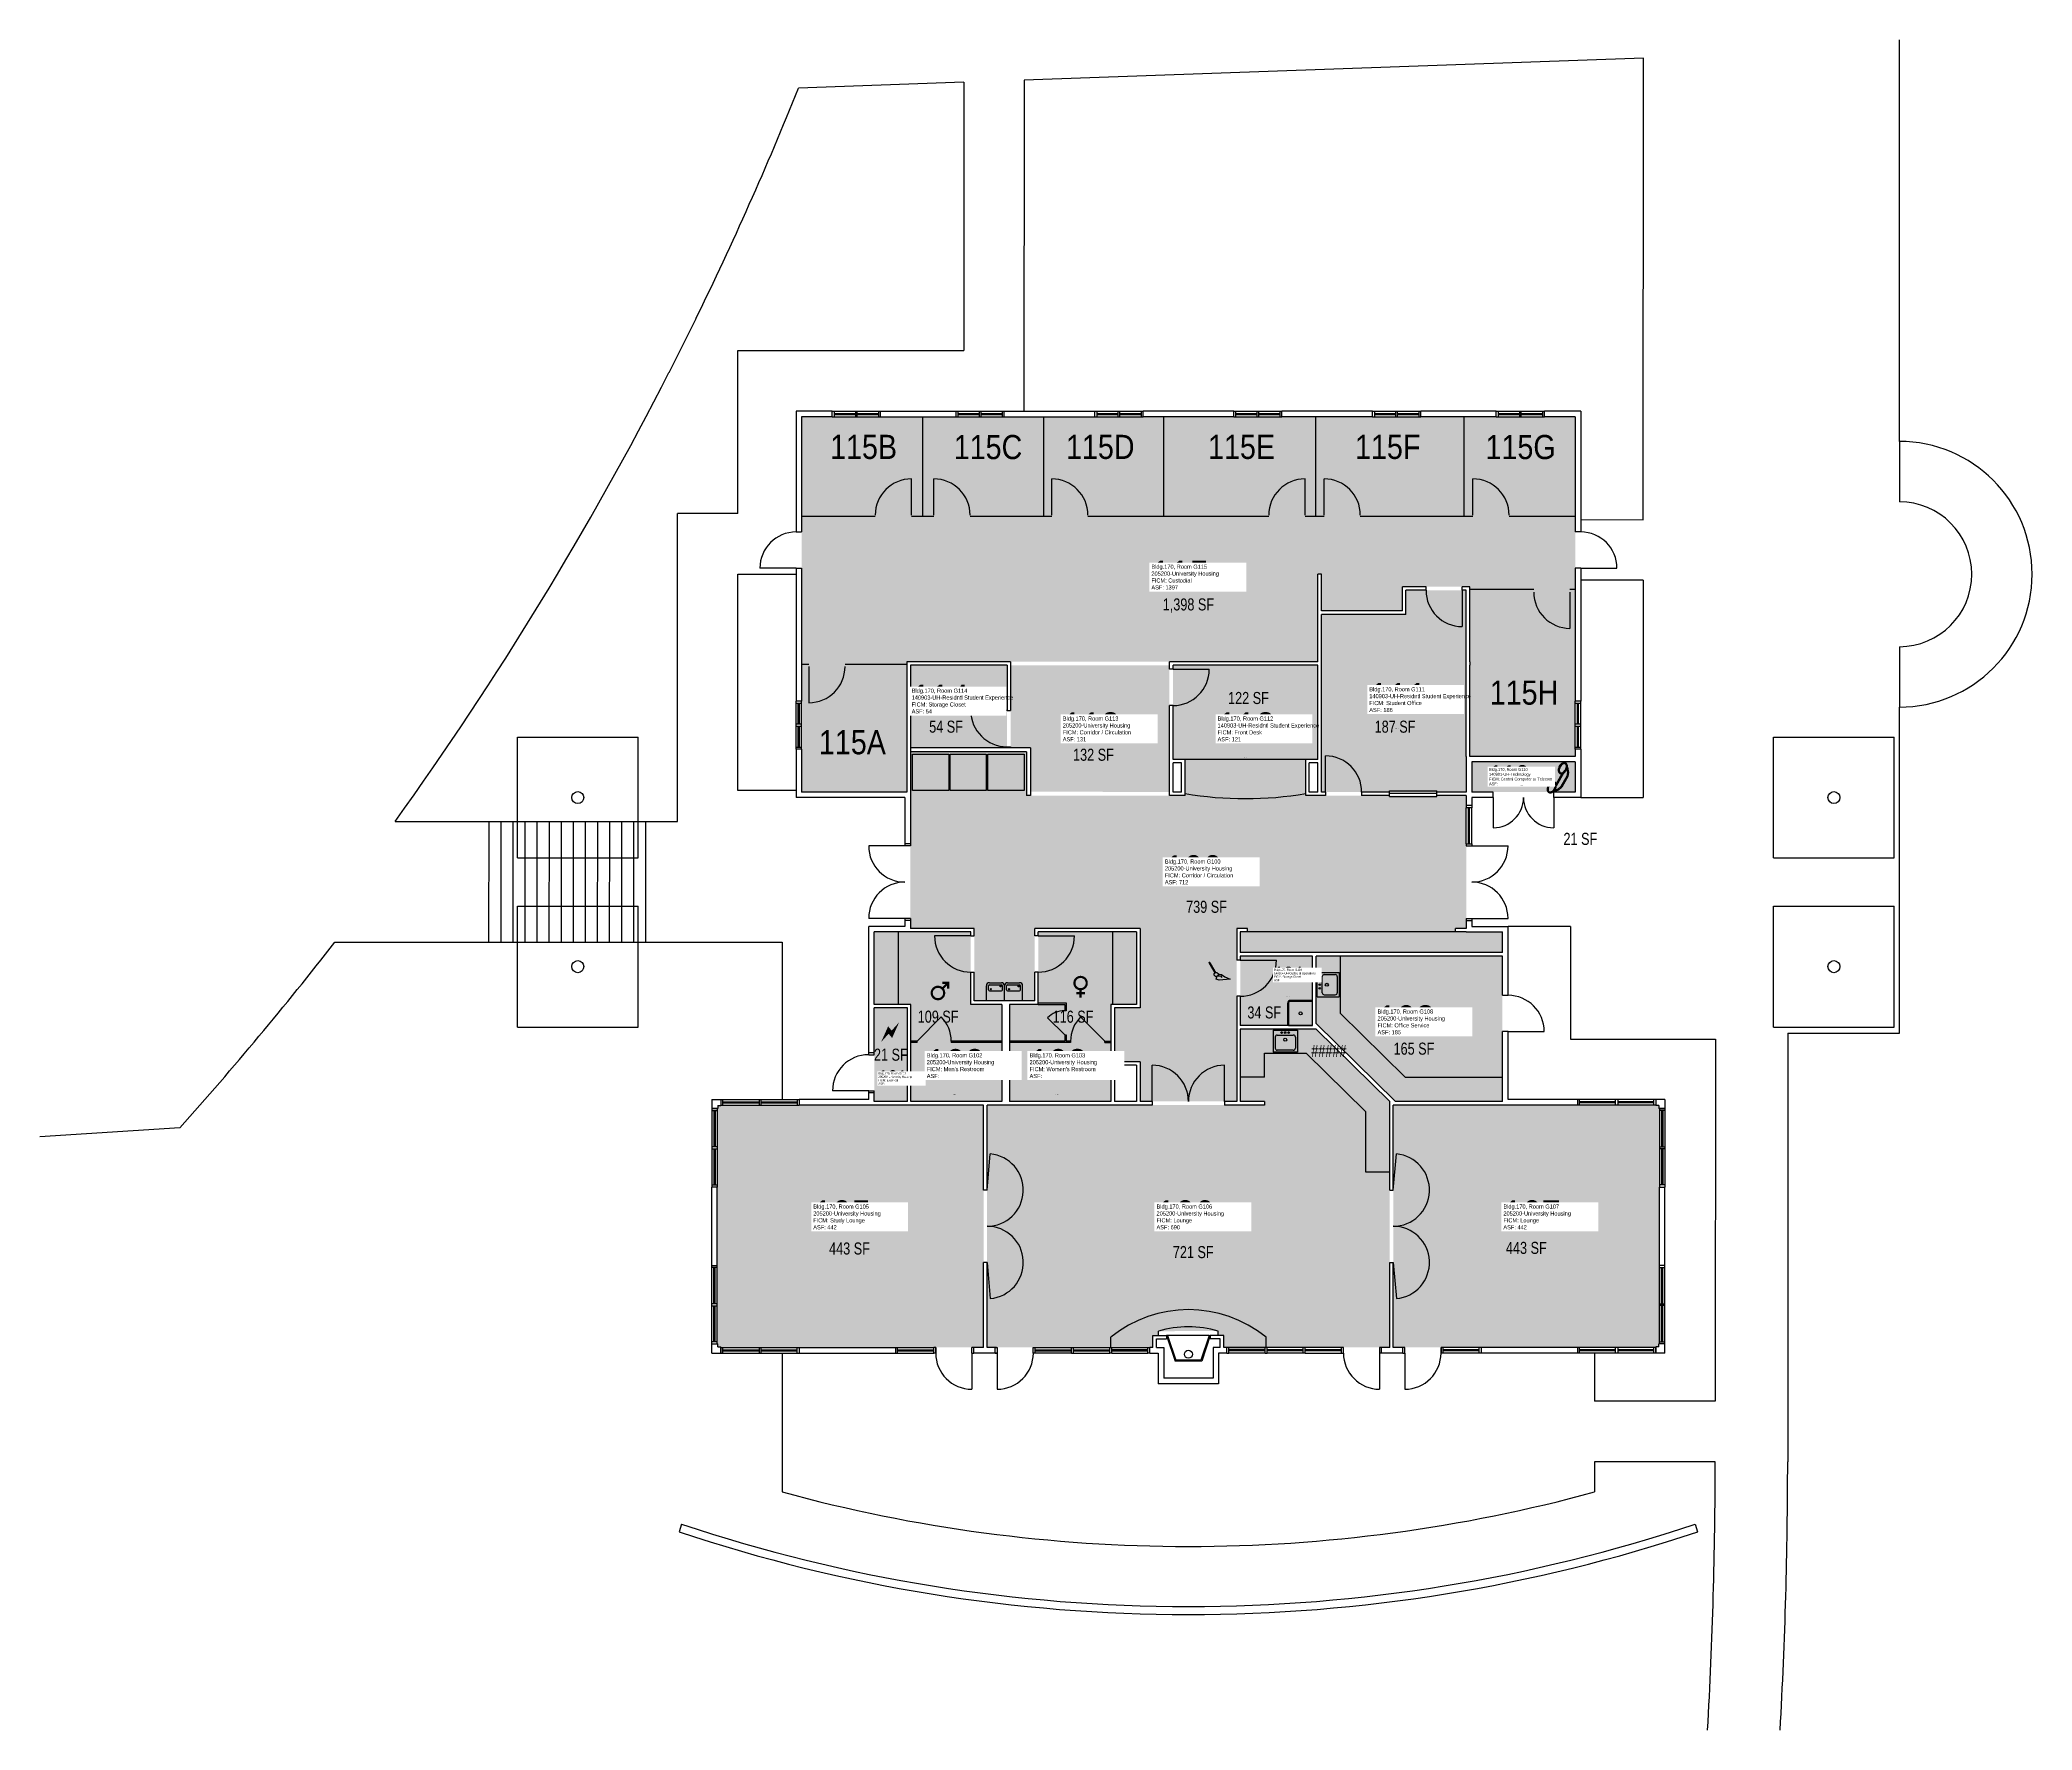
# Model space of a CAD drawing. Header units: inches. Extents: x -668 to 1313, y -375 to 1305.
import ezdxf
from ezdxf.enums import TextEntityAlignment as Align

# ---------------------------------------------------------------- set-up
doc = ezdxf.new("R2010")
doc.units = ezdxf.units.IN
doc.header["$LTSCALE"] = 10
doc.header["$MEASUREMENT"] = 0
doc.layers.get('0').update_dxf_attribs({"linetype": 'CONTINUOUS'})
for name, color, linetype in [('A-DOOR', 2, 'CONTINUOUS'), ('A-FLOR', 3, 'CONTINUOUS'), ('A-GLAZ', 1, 'CONTINUOUS'), ('A-IDEN-ICON', 4, 'CONTINUOUS'), ('A-IDEN-RNUM', 7, 'CONTINUOUS'), ('A-IDEN-SNUM', 4, 'CONTINUOUS'), ('A-IDEN-TEXT', 4, 'CONTINUOUS'), ('A-IDEN-VNUM', 4, 'CONTINUOUS'), ('A-SITE', 3, 'CONTINUOUS'), ('A-WALL', 5, 'CONTINUOUS'), ('AREA-TEXT', 3, 'CONTINUOUS'), ('Rooms-Category-Color', 7, 'CONTINUOUS'), ('Rooms-College-Color', 7, 'CONTINUOUS'), ('Rooms-Department-Color', 7, 'CONTINUOUS'), ('Rooms-Division-Color', 7, 'CONTINUOUS'), ('Rooms-Information', 7, 'CONTINUOUS')]:
    doc.layers.add(name, color=color, linetype=linetype)
doc.styles.add('CP_AREA', font='arial.ttf', dxfattribs={"height": 15})
doc.styles.add('CP_ROOMSNUMBER', font='arial.ttf', dxfattribs={"height": 1})
doc.styles.add('CP_ROOMVNUMBER', font='arial.ttf', dxfattribs={"width": 0.85, "height": 0.075})

# ---------------------------------------------------------------- blocks, each defined once
blk = doc.blocks.new('CPMEN')
at = {"const_width": 0.015}
blk.add_lwpolyline([(-0.058, -0.02, 1), (0.028, -0.02, 1)], format="xyb", close=True, dxfattribs=at)
for points in [[(0.015, 0.01), (0.055, 0.05)], [(0.055, 0.01), (0.055, 0.05), (0.015, 0.05)]]:
    blk.add_lwpolyline(points, dxfattribs=at)
blk = doc.blocks.new('CPWOMEN')
at = {"const_width": 0.015}
blk.add_lwpolyline([(-0.0375, 0, 1), (0.0475, 0, 1)], format="xyb", close=True, dxfattribs=at)
for points in [[(-0.025, -0.07), (0.035, -0.07)], [(0.005, -0.04), (0.005, -0.1)]]:
    blk.add_lwpolyline(points, dxfattribs=at)
blk = doc.blocks.new('CPCUST')
at = {"color": 0, "linetype": 'ByBlock'}
for p, q in [((0.017, -0.064), (0.02, -0.047)), ((0.036, -0.07), (0.017, -0.064)), ((0.026, -0.041), (0.045, -0.041)), ((0.03, -0.034), (0.038, -0.03)), ((0.112, -0.063), (0.036, -0.07)), ((0.038, -0.03), (0.053, -0.032)), ((0.045, -0.041), (0.054, -0.051)), ((0.053, -0.032), (0.075, -0.048)), ((0.075, -0.048), (0.112, -0.063))]:
    blk.add_line(p, q, dxfattribs=at)
at = {"color": 0, "linetype": 'ByBlock', "const_width": 0.015}
blk.add_lwpolyline([(-0.03, 0.05), (0.01, -0.019)], dxfattribs=at)
at = {"color": 0, "linetype": 'ByBlock', "const_width": 0.0075}
blk.add_lwpolyline([(-0.033, 0.048, 1), (-0.027, 0.052, 1)], format="xyb", close=True, dxfattribs=at)
at = {"color": 0, "linetype": 'ByBlock'}
blk.add_circle((0.016, -0.031), 0.0141, dxfattribs=at)
blk = doc.blocks.new('CPELECT')
blk.add_lwpolyline([(0.062, 0.063, 0, 0.03, 0), (0.01, -0.017, 0.03, 0.03, 0), (-0.01, 0.007, 0.03, 0, 0), (-0.062, -0.073, 0.03, 0, 0)], format="xyseb")
blk = doc.blocks.new('CPPHONE')
at = {"color": 0, "linetype": 'ByBlock'}
for p, q in [((0.0096, 0.0252), (-0.0196, -0.0252)), ((0.0169, 0.0279), (-0.0182, -0.0329))]:
    blk.add_line(p, q, dxfattribs=at)
for points in [[(0.0364, 0.0572), (0.0417, 0.0308), (0.0382, 0.0108), (0.0082, -0.0411), (-0.0083, -0.0558), (-0.0338, -0.0645)], [(0.0334, 0.047), (0.0366, 0.0307), (0.0334, 0.0126), (0.0043, -0.0379), (-0.0109, -0.0514), (-0.0265, -0.0567)]]:
    blk.add_lwpolyline(points, dxfattribs=at)
for points in [[(0.0288, 0.0786, 0.139889), (0.0216, 0.0804, 0.107118), (0.0122, 0.0781, 0.079812), (0.0039, 0.0722, 0.067459), (-0.0035, 0.0626, 0.067459), (-0.008, 0.0515, 0.079812), (-0.009, 0.0413, 0.107118), (-0.0064, 0.032, 0.139889), (-0.0012, 0.0267, 0.139889), (0.0061, 0.0248, 0.107118), (0.0155, 0.0272, 0.079812), (0.0238, 0.0331, 0.067459), (0.0312, 0.0426, 0.067459), (0.0357, 0.0538, 0.079812), (0.0367, 0.0639, 0.107118), (0.034, 0.0732, 0.139889)], [(0.0263, 0.0743, 0.139889), (0.0218, 0.0754, 0.107118), (0.0144, 0.0736, 0.079812), (0.0074, 0.0686, 0.067459), (0.0008, 0.0601, 0.067459), (-0.0032, 0.0502, 0.079812), (-0.004, 0.0417, 0.107118), (-0.0019, 0.0344, 0.139889), (0.0013, 0.031, 0.139889), (0.0059, 0.0298, 0.107118), (0.0133, 0.0317, 0.079812), (0.0203, 0.0367, 0.067459), (0.0268, 0.0451, 0.067459), (0.0309, 0.055, 0.079812), (0.0317, 0.0636, 0.107118), (0.0296, 0.0709, 0.139889)], [(-0.0262, -0.0167, 0.139889), (-0.0334, -0.0148, 0.107118), (-0.0428, -0.0172, 0.079812), (-0.0511, -0.0231, 0.067459), (-0.0585, -0.0326, 0.067459), (-0.063, -0.0438, 0.079812), (-0.064, -0.0539, 0.107118), (-0.0614, -0.0632, 0.139889), (-0.0562, -0.0686, 0.139889), (-0.0489, -0.0704, 0.107118), (-0.0395, -0.0681, 0.079812), (-0.0312, -0.0622, 0.067459), (-0.0238, -0.0526, 0.067459), (-0.0193, -0.0415, 0.079812), (-0.0183, -0.0313, 0.107118), (-0.021, -0.022, 0.139889)], [(-0.0287, -0.021, 0.139889), (-0.0332, -0.0198, 0.107118), (-0.0406, -0.0217, 0.079812), (-0.0476, -0.0267, 0.067459), (-0.0542, -0.0351, 0.067459), (-0.0582, -0.045, 0.079812), (-0.059, -0.0536, 0.107118), (-0.0569, -0.0609, 0.139889), (-0.0537, -0.0643, 0.139889), (-0.0491, -0.0654, 0.107118), (-0.0417, -0.0636, 0.079812), (-0.0347, -0.0586, 0.067459), (-0.0282, -0.0501, 0.067459), (-0.0241, -0.0402, 0.079812), (-0.0233, -0.0317, 0.107118), (-0.0254, -0.0244, 0.139889)]]:
    blk.add_lwpolyline(points, format="xyb", close=True, dxfattribs=at)

msp = doc.modelspace()

# ---------------------------------------------------------------- hatches: boundary and pattern name
at = {"layer": 'Rooms-Category-Color', "true_color": 0xadadad}
for points in [[(194, 557.5), (89.3, 557.5), (89.3, 930.5), (858.3, 930.5), (858.3, 593), (753.5, 593), (753.5, 761.5), (686.5, 761.5), (686.5, 737.5), (606, 737.5), (606, 774), (602.5, 774), (602.5, 687), (194, 687)], [(297, 601.5), (297, 683.5), (455, 683.5), (455, 557.5), (317, 558), (317, 601.5)], [(739.4, 422), (739.4, 418.5), (786, 418.5), (786, 398), (525.3, 398), (525.3, 418.5), (532.4, 418.5), (532.4, 422), (521.8, 422), (521.8, 250), (425.8, 250), (425.8, 289.5), (400.3, 289.5), (400.3, 343), (425.8, 343), (425.8, 422), (321, 422), (321, 350), (261, 350), (261, 422), (197.5, 422), (197.5, 597.5), (313, 597.5), (313, 554), (470.5, 554), (470.5, 556), (590.5, 556), (590.5, 554), (750, 554), (750, 422)], [(257.5, 418.5), (257.5, 346.5), (288.5, 346.5), (288.5, 250), (198, 250), (198, 346.5), (161.5, 346.5), (161.5, 418.5)], [(324.5, 418.5), (422.3, 418.5), (422.3, 346.5), (396.8, 346.5), (396.8, 250), (296, 250), (296, 346.5), (324.5, 346.5)], [(161.5, 343), (194.5, 343), (194.5, 250), (161.5, 250)]]:
    msp.add_hatch(color=253, dxfattribs=at).paths.add_polyline_path(points)
at = {"layer": 'Rooms-Category-Color', "true_color": 0xfa9ba3}
for points in [[(750, 557.5), (750, 758), (690, 758), (690, 734), (606, 734), (606, 557.5)], [(600.8, 394.5), (786, 394.5), (786, 250), (679.6, 250), (600.8, 327.6)]]:
    msp.add_hatch(color=241, dxfattribs=at).paths.add_polyline_path(points)
at = {"layer": 'Rooms-Category-Color', "true_color": 0x728ef3}
for points in [[(197.5, 683.5), (293.5, 683.5), (293.5, 602), (197.5, 602)], [(470.5, 556), (590.5, 556), (590.5, 590), (602.5, 590), (602.5, 683.5), (458.5, 683.5), (458.5, 590), (470.5, 590)], [(525.3, 394.5), (597.3, 394.5), (597.3, 325.5), (525.3, 325.5)], [(673.9, 250), (600.8, 322), (525.3, 322), (525.3, 250), (549.3, 250), (549.3, 246.5), (425.8, 246.5), (273.7, 246.5), (273.7, 5.5), (438.5, 5.5), (438.5, 17.5), (444, 17.5), (444, 21.7), (503.5, 21.8), (503.5, 17.5), (509, 17.5), (509, 5.5), (673.9, 5.5)], [(5.5, 246.5), (270.2, 246.5), (270.2, 5.5), (5.5, 5.5)], [(677.4, 246.5), (942, 246.5), (942, 5.5), (677.4, 5.5)]]:
    msp.add_hatch(color=171, dxfattribs=at).paths.add_polyline_path(points)
at = {"layer": 'Rooms-Category-Color', "true_color": 0xe3c5e1}
msp.add_hatch(color=254, dxfattribs=at).paths.add_polyline_path([(755.5, 587.5), (858.3, 587.5), (858.3, 557.5), (755.5, 557.5)])
at = {"layer": 'Rooms-College-Color', "true_color": 0xadadad}
for points in [[(194, 557.5), (89.3, 557.5), (89.3, 930.5), (858.3, 930.5), (858.3, 593), (753.5, 593), (753.5, 761.5), (686.5, 761.5), (686.5, 737.5), (606, 737.5), (606, 774), (602.5, 774), (602.5, 687), (194, 687)], [(750, 557.5), (750, 758), (690, 758), (690, 734), (606, 734), (606, 557.5)], [(197.5, 683.5), (293.5, 683.5), (293.5, 602), (197.5, 602)], [(297, 601.5), (297, 683.5), (455, 683.5), (455, 557.5), (317, 558), (317, 601.5)], [(470.5, 556), (590.5, 556), (590.5, 590), (602.5, 590), (602.5, 683.5), (458.5, 683.5), (458.5, 590), (470.5, 590)], [(739.4, 422), (739.4, 418.5), (786, 418.5), (786, 398), (525.3, 398), (525.3, 418.5), (532.4, 418.5), (532.4, 422), (521.8, 422), (521.8, 250), (425.8, 250), (425.8, 289.5), (400.3, 289.5), (400.3, 343), (425.8, 343), (425.8, 422), (321, 422), (321, 350), (261, 350), (261, 422), (197.5, 422), (197.5, 597.5), (313, 597.5), (313, 554), (470.5, 554), (470.5, 556), (590.5, 556), (590.5, 554), (750, 554), (750, 422)], [(755.5, 587.5), (858.3, 587.5), (858.3, 557.5), (755.5, 557.5)], [(257.5, 418.5), (257.5, 346.5), (288.5, 346.5), (288.5, 250), (198, 250), (198, 346.5), (161.5, 346.5), (161.5, 418.5)], [(324.5, 418.5), (422.3, 418.5), (422.3, 346.5), (396.8, 346.5), (396.8, 250), (296, 250), (296, 346.5), (324.5, 346.5)], [(525.3, 394.5), (597.3, 394.5), (597.3, 325.5), (525.3, 325.5)], [(600.8, 394.5), (786, 394.5), (786, 250), (679.6, 250), (600.8, 327.6)], [(161.5, 343), (194.5, 343), (194.5, 250), (161.5, 250)], [(673.9, 250), (600.8, 322), (525.3, 322), (525.3, 250), (549.3, 250), (549.3, 246.5), (425.8, 246.5), (273.7, 246.5), (273.7, 5.5), (438.5, 5.5), (438.5, 17.5), (444, 17.5), (444, 21.7), (503.5, 21.8), (503.5, 17.5), (509, 17.5), (509, 5.5), (673.9, 5.5)], [(5.5, 246.5), (270.2, 246.5), (270.2, 5.5), (5.5, 5.5)], [(677.4, 246.5), (942, 246.5), (942, 5.5), (677.4, 5.5)]]:
    msp.add_hatch(color=253, dxfattribs=at).paths.add_polyline_path(points)
at = {"layer": 'Rooms-Department-Color', "true_color": 0xacacac}
for points in [[(194, 557.5), (89.3, 557.5), (89.3, 930.5), (858.3, 930.5), (858.3, 593), (753.5, 593), (753.5, 761.5), (686.5, 761.5), (686.5, 737.5), (606, 737.5), (606, 774), (602.5, 774), (602.5, 687), (194, 687)], [(297, 601.5), (297, 683.5), (455, 683.5), (455, 557.5), (317, 558), (317, 601.5)], [(739.4, 422), (739.4, 418.5), (786, 418.5), (786, 398), (525.3, 398), (525.3, 418.5), (532.4, 418.5), (532.4, 422), (521.8, 422), (521.8, 250), (425.8, 250), (425.8, 289.5), (400.3, 289.5), (400.3, 343), (425.8, 343), (425.8, 422), (321, 422), (321, 350), (261, 350), (261, 422), (197.5, 422), (197.5, 597.5), (313, 597.5), (313, 554), (470.5, 554), (470.5, 556), (590.5, 556), (590.5, 554), (750, 554), (750, 422)], [(257.5, 418.5), (257.5, 346.5), (288.5, 346.5), (288.5, 250), (198, 250), (198, 346.5), (161.5, 346.5), (161.5, 418.5)], [(324.5, 418.5), (422.3, 418.5), (422.3, 346.5), (396.8, 346.5), (396.8, 250), (296, 250), (296, 346.5), (324.5, 346.5)], [(161.5, 343), (194.5, 343), (194.5, 250), (161.5, 250)]]:
    msp.add_hatch(color=253, dxfattribs=at).paths.add_polyline_path(points)
at = {"layer": 'Rooms-Department-Color', "true_color": 0x604aed}
for points in [[(750, 557.5), (750, 758), (690, 758), (690, 734), (606, 734), (606, 557.5)], [(197.5, 683.5), (293.5, 683.5), (293.5, 602), (197.5, 602)], [(470.5, 556), (590.5, 556), (590.5, 590), (602.5, 590), (602.5, 683.5), (458.5, 683.5), (458.5, 590), (470.5, 590)], [(755.5, 587.5), (858.3, 587.5), (858.3, 557.5), (755.5, 557.5)], [(525.3, 394.5), (597.3, 394.5), (597.3, 325.5), (525.3, 325.5)], [(600.8, 394.5), (786, 394.5), (786, 250), (679.6, 250), (600.8, 327.6)], [(673.9, 250), (600.8, 322), (525.3, 322), (525.3, 250), (549.3, 250), (549.3, 246.5), (425.8, 246.5), (273.7, 246.5), (273.7, 5.5), (438.5, 5.5), (438.5, 17.5), (444, 17.5), (444, 21.7), (503.5, 21.8), (503.5, 17.5), (509, 17.5), (509, 5.5), (673.9, 5.5)], [(5.5, 246.5), (270.2, 246.5), (270.2, 5.5), (5.5, 5.5)], [(677.4, 246.5), (942, 246.5), (942, 5.5), (677.4, 5.5)]]:
    msp.add_hatch(color=173, dxfattribs=at).paths.add_polyline_path(points)
at = {"layer": 'Rooms-Division-Color', "true_color": 0xadadad}
for points in [[(194, 557.5), (89.3, 557.5), (89.3, 930.5), (858.3, 930.5), (858.3, 593), (753.5, 593), (753.5, 761.5), (686.5, 761.5), (686.5, 737.5), (606, 737.5), (606, 774), (602.5, 774), (602.5, 687), (194, 687)], [(297, 601.5), (297, 683.5), (455, 683.5), (455, 557.5), (317, 558), (317, 601.5)], [(739.4, 422), (739.4, 418.5), (786, 418.5), (786, 398), (525.3, 398), (525.3, 418.5), (532.4, 418.5), (532.4, 422), (521.8, 422), (521.8, 250), (425.8, 250), (425.8, 289.5), (400.3, 289.5), (400.3, 343), (425.8, 343), (425.8, 422), (321, 422), (321, 350), (261, 350), (261, 422), (197.5, 422), (197.5, 597.5), (313, 597.5), (313, 554), (470.5, 554), (470.5, 556), (590.5, 556), (590.5, 554), (750, 554), (750, 422)], [(257.5, 418.5), (257.5, 346.5), (288.5, 346.5), (288.5, 250), (198, 250), (198, 346.5), (161.5, 346.5), (161.5, 418.5)], [(324.5, 418.5), (422.3, 418.5), (422.3, 346.5), (396.8, 346.5), (396.8, 250), (296, 250), (296, 346.5), (324.5, 346.5)], [(161.5, 343), (194.5, 343), (194.5, 250), (161.5, 250)]]:
    msp.add_hatch(color=253, dxfattribs=at).paths.add_polyline_path(points)
at = {"layer": 'Rooms-Division-Color', "true_color": 0x604aed}
for points in [[(750, 557.5), (750, 758), (690, 758), (690, 734), (606, 734), (606, 557.5)], [(197.5, 683.5), (293.5, 683.5), (293.5, 602), (197.5, 602)], [(470.5, 556), (590.5, 556), (590.5, 590), (602.5, 590), (602.5, 683.5), (458.5, 683.5), (458.5, 590), (470.5, 590)], [(755.5, 587.5), (858.3, 587.5), (858.3, 557.5), (755.5, 557.5)], [(525.3, 394.5), (597.3, 394.5), (597.3, 325.5), (525.3, 325.5)], [(600.8, 394.5), (786, 394.5), (786, 250), (679.6, 250), (600.8, 327.6)], [(673.9, 250), (600.8, 322), (525.3, 322), (525.3, 250), (549.3, 250), (549.3, 246.5), (425.8, 246.5), (273.7, 246.5), (273.7, 5.5), (438.5, 5.5), (438.5, 17.5), (444, 17.5), (444, 21.7), (503.5, 21.8), (503.5, 17.5), (509, 17.5), (509, 5.5), (673.9, 5.5)], [(5.5, 246.5), (270.2, 246.5), (270.2, 5.5), (5.5, 5.5)], [(677.4, 246.5), (942, 246.5), (942, 5.5), (677.4, 5.5)]]:
    msp.add_hatch(color=173, dxfattribs=at).paths.add_polyline_path(points)

# ---------------------------------------------------------------- linework, layer by layer
at = {"layer": 'A-DOOR'}
for p, q in [((198.5, 832.8), (198.5, 868.8)), ((220.8, 832.8), (220.8, 868.8)), ((337.9, 832.8), (337.9, 868.8)), ((589.7, 832.8), (589.7, 868.8)), ((608.7, 832.8), (608.7, 868.8)), ((756.6, 832.8), (756.6, 868.8)), ((83.8, 780), (47.8, 780)), ((863.8, 780), (899.8, 780)), ((746, 758), (746, 722)), ((853.1, 756.2), (853.1, 720.2)), ((96.5, 682.3), (96.5, 646.3)), ((458.5, 679.5), (494.5, 679.5)), ((293.5, 638.5), (257.5, 638.5)), ((610, 557.5), (610, 593.5)), ((776.9, 552), (776.9, 557.5)), ((776.9, 552), (776.9, 522)), ((836.9, 552), (836.9, 522)), ((192, 504), (156, 504)), ((192, 506), (192, 504)), ((197.5, 504), (192, 504)), ((197.5, 506), (197.5, 504)), ((755.5, 504), (791.5, 504)), ((192, 432), (156, 432)), ((197.5, 432), (192, 432)), ((192, 432), (192, 430)), ((197.5, 432), (197.5, 430)), ((750, 432), (755.5, 432)), ((750, 432), (750, 430)), ((755.5, 432), (755.5, 430)), ((755.5, 432), (791.5, 432)), ((257.5, 414.5), (221.5, 414.5)), ((324.5, 414.5), (360.5, 414.5)), ((525.3, 390.5), (561.3, 390.5)), ((204.1, 310), (228.1, 334)), ((350.8, 316.2), (333.8, 333.1)), ((390.7, 310), (366.7, 334)), ((791.5, 319.5), (827.5, 319.5)), ((437.8, 250), (437.8, 286)), ((509.8, 250), (509.8, 286)), ((156, 260.5), (120, 260.5)), ((273.7, 162), (276.8, 197.9)), ((677.4, 162), (680.5, 197.9)), ((273.7, 90), (276.8, 54.1)), ((677.4, 90), (680.5, 54.1)), ((222.6, 0), (222.6, 5.5)), ((258.6, 0), (258.6, -36)), ((283.7, 0), (283.7, -36)), ((663.9, 0), (663.9, -36)), ((688.9, 0), (688.9, -36)), ((724.9, 0), (724.9, 5.5))]:
    msp.add_line(p, q, dxfattribs=at)
for centre, radius, start, end in [((198.5, 832.8), 36, 90, 180), ((220.8, 832.8), 36, 360, 90), ((337.9, 832.8), 36, 360, 90), ((589.7, 832.8), 36, 90, 180), ((608.7, 832.8), 36, 360, 90), ((756.6, 832.8), 36, 360, 90), ((83.8, 780), 36, 90, 180), ((863.8, 780), 36, 360, 90), ((746, 758), 36, 180, 270), ((853.1, 756.2), 36, 180, 270), ((96.5, 682.3), 36, 270, 0), ((458.5, 679.5), 36, 270, 360), ((293.5, 638.5), 36, 180, 270), ((610, 557.5), 36, 360, 90), ((776.9, 552), 30, 270, 360), ((836.9, 552), 30, 180, 270), ((192, 504), 36, 180, 270), ((755.5, 504), 36, 270, 360), ((192, 432), 36, 90, 180), ((755.5, 432), 36, 360, 90), ((257.5, 414.5), 36, 180, 270), ((324.5, 414.5), 36, 270, 360), ((525.3, 390.5), 36, 270, 360), ((350.8, 316.2), 24, 90, 135), ((791.5, 319.5), 36, 360, 90), ((204.1, 310), 34, 360, 45), ((390.7, 310), 34, 135, 180), ((156, 260.5), 36, 90, 180), ((437.8, 250), 36, 0, 90), ((509.8, 250), 36, 90, 180), ((273.7, 162), 36, 270, 85), ((677.4, 162), 36, 270, 85), ((273.7, 90), 36, 275, 90), ((677.4, 90), 36, 275, 90), ((258.6, 0), 36, 180, 270), ((283.7, 0), 36, 270, 360), ((663.9, 0), 36, 180, 270), ((688.9, 0), 36, 270, 360)]:
    msp.add_arc(centre, radius, start, end, dxfattribs=at)
at = {"layer": 'A-FLOR'}
for p, q in [((209.6, 930.5), (209.6, 831.3)), ((329.7, 930.5), (329.7, 831.3)), ((449, 930.5), (449, 831.3)), ((600.1, 930.5), (600.1, 831.3)), ((747.5, 930.5), (747.5, 831.3)), ((162.5, 831.3), (89.3, 831.3)), ((220.8, 831.3), (198.5, 831.3)), ((337.9, 831.3), (256.8, 831.3)), ((553.7, 831.3), (373.9, 831.3)), ((608.7, 831.3), (589.7, 831.3)), ((756.6, 831.3), (644.7, 831.3)), ((858.3, 831.3), (792.6, 831.3)), ((753.5, 759.1), (817.1, 759.1)), ((853.1, 759.1), (858.3, 759.1)), ((96.5, 684.2), (89.3, 684.2)), ((194, 684.2), (132.5, 684.2)), ((590.5, 590), (470.5, 590)), ((185.5, 346.5), (185.5, 418.5)), ((398.3, 418.5), (398.3, 346.5)), ((739.4, 418.5), (532.4, 418.5)), ((601.8, 354.1), (601.8, 378.1)), ((601.8, 378.1), (623.8, 378.1)), ((623.8, 378.1), (623.8, 354.1)), ((273, 350), (273, 365)), ((275, 361), (275, 365)), ((276, 368), (288, 368)), ((276, 366), (288, 366)), ((276, 360), (288, 360)), ((289, 361), (289, 365)), ((291, 350), (291, 365)), ((291, 350), (291, 365)), ((293, 361), (293, 365)), ((294, 368), (306, 368)), ((294, 366), (306, 366)), ((294, 360), (306, 360)), ((307, 361), (307, 365)), ((309, 350), (309, 365)), ((606.8, 358.1), (606.8, 374.1)), ((608.8, 376.1), (619.8, 376.1)), ((621.8, 374.1), (621.8, 358.1)), ((572.3, 347.5), (572.3, 325.5)), ((573.3, 347.5), (573.3, 325.5)), ((597.3, 350.5), (575.3, 350.5)), ((597.3, 349.5), (575.3, 349.5)), ((597.3, 325.5), (597.3, 349.5)), ((601.8, 354.1), (623.8, 354.1)), ((608.8, 356.1), (619.8, 356.1)), ((558.1, 321), (558.1, 299)), ((558.1, 321), (582.1, 321)), ((573.3, 325.5), (597.3, 325.5)), ((582.1, 321), (582.1, 299)), ((582.1, 299), (558.1, 299)), ((560.1, 314), (560.1, 303)), ((562.1, 316), (578.1, 316)), ((578.1, 301), (562.1, 301)), ((580.1, 314), (580.1, 303)), ((549.3, 274), (525.3, 274)), ((649.9, 180), (673.9, 180)), ((444, 17.5), (444, 21.7)), ((503.5, 17.5), (503.5, 21.8)), ((396.6, 5.5), (396.6, 15.7)), ((438.5, 5.5), (435.5, 5.5)), ((438.5, 17.5), (452, 17.5)), ((438.5, 5.5), (438.5, 17.5)), ((442, 14), (452, 14)), ((442, 5.5), (442, 14)), ((442, 5.5), (449.3, 5.5)), ((452, 17.5), (460.5, -8)), ((452, 17.5), (452, 14)), ((453.1, 17.5), (452, 17.5)), ((494.5, 17.5), (453.1, 17.5)), ((453.1, 17.5), (461.2, -7)), ((494.5, 17.5), (486.3, -7)), ((495.5, 17.5), (487, -8)), ((494.5, 17.5), (495.5, 17.5)), ((495.5, 17.5), (495.5, 14)), ((509, 17.5), (495.5, 17.5)), ((505.5, 14), (495.5, 14)), ((505.5, 5.5), (498.3, 5.5)), ((505.5, 5.5), (505.5, 14)), ((509, 5.5), (509, 17.5)), ((512, 5.5), (509, 5.5)), ((551, 5.5), (551, 15.7)), ((487, -8), (460.5, -8)), ((486.3, -7), (461.2, -7))]:
    msp.add_line(p, q, dxfattribs=at)
at = {"layer": 'A-FLOR', "ltscale": 0.25}
for p, q in [((199.7, 559.2), (199.7, 595.2)), ((199.7, 595.2), (235.7, 595.2)), ((235.7, 595.2), (235.7, 559.2)), ((236.9, 559.2), (236.9, 595.2)), ((236.9, 595.2), (272.9, 595.2)), ((272.9, 595.2), (272.9, 559.2)), ((274.4, 559.2), (274.4, 595.2)), ((274.4, 595.2), (310.4, 595.2)), ((310.4, 595.2), (310.4, 559.2)), ((235.7, 559.2), (199.7, 559.2)), ((272.9, 559.2), (236.9, 559.2)), ((310.4, 559.2), (274.4, 559.2))]:
    msp.add_line(p, q, dxfattribs=at)
at = {"layer": 'A-FLOR'}
for points in [[(624.8, 394.5), (624.8, 337.7), (689.4, 274), (786, 274)], [(549.3, 274), (549.3, 298), (590.9, 298), (649.9, 240), (649.9, 180)]]:
    msp.add_lwpolyline(points, dxfattribs=at)
for centre, radius in [((277.4, 361.6), 0.637), ((287, 364.5), 0.637), ((295.4, 361.6), 0.637), ((305, 364.5), 0.637), ((604.3, 369.5), 0.791), ((604.3, 366), 0.791), ((604.3, 362.5), 0.791), ((611.4, 366), 1.5), ((585.3, 337.6), 1.5), ((566.5, 318.5), 0.791), ((570, 318.5), 0.791), ((573.5, 318.5), 0.791), ((570, 311.4), 1.5)]:
    msp.add_circle(centre, radius, dxfattribs=at)
at = {"layer": 'A-FLOR', "ltscale": 0.25}
msp.add_circle((473.8, -1.2), 4, dxfattribs=at)
at = {"layer": 'A-FLOR'}
for centre, radius, start, end in [((530.5, 913.5), 362.5, 260.4727, 279.5273), ((276, 365), 3, 90, 180), ((276, 365), 1, 90, 180), ((276, 361), 1, 180, 270), ((288, 365), 3, 360, 90), ((288, 365), 1, 360, 90), ((288, 361), 1, 270, 360), ((294, 365), 3, 90, 180), ((294, 365), 1, 90, 180), ((294, 361), 1, 180, 270), ((306, 365), 3, 360, 90), ((306, 365), 1, 360, 90), ((306, 361), 1, 270, 360), ((608.8, 374.1), 2, 90, 180), ((608.8, 358.1), 2, 180, 270), ((619.8, 374.1), 2, 360, 90), ((619.8, 358.1), 2, 270, 360), ((575.3, 347.5), 3, 90, 180), ((575.3, 347.5), 2, 90, 180), ((562.1, 314), 2, 90, 180), ((562.1, 303), 2, 180, 270), ((578.1, 314), 2, 0, 90), ((578.1, 303), 2, 270, 0), ((473.8, -79.4), 122.5, 50.9063, 129.0501), ((473.8, -78.5), 104.5, 73.4895, 106.5347)]:
    msp.add_arc(centre, radius, start, end, dxfattribs=at)
at = {"layer": 'A-GLAZ'}
for p, q in [((119.8, 936), (121.7, 936)), ((119.8, 930.5), (119.8, 936)), ((121.7, 936), (121.7, 930.5)), ((121.7, 936), (142.8, 936)), ((121.7, 933.9), (142.8, 933.9)), ((121.7, 932.7), (142.8, 932.7)), ((142.8, 936), (144.7, 936)), ((142.8, 936), (142.8, 930.5)), ((144.7, 936), (165.8, 936)), ((144.7, 930.5), (144.7, 936)), ((144.7, 933.9), (165.8, 933.9)), ((144.7, 932.7), (165.8, 932.7)), ((165.8, 936), (167.8, 936)), ((165.8, 936), (165.8, 930.5)), ((167.8, 930.5), (167.8, 936)), ((242.8, 936), (244.7, 936)), ((242.8, 930.5), (242.8, 936)), ((244.7, 936), (244.7, 930.5)), ((244.7, 936), (265.8, 936)), ((244.7, 933.9), (265.8, 933.9)), ((244.7, 932.7), (265.8, 932.7)), ((265.8, 936), (267.7, 936)), ((265.8, 936), (265.8, 930.5)), ((267.7, 936), (288.8, 936)), ((267.7, 930.5), (267.7, 936)), ((267.7, 933.9), (288.8, 933.9)), ((267.7, 932.7), (288.8, 932.7)), ((288.8, 936), (290.8, 936)), ((288.8, 936), (288.8, 930.5)), ((290.8, 930.5), (290.8, 936)), ((380.8, 936), (382.7, 936)), ((380.8, 930.5), (380.8, 936)), ((382.7, 936), (382.7, 930.5)), ((382.7, 936), (403.8, 936)), ((382.7, 933.9), (403.8, 933.9)), ((382.7, 932.7), (403.8, 932.7)), ((403.8, 936), (405.7, 936)), ((403.8, 936), (403.8, 930.5)), ((405.7, 936), (426.8, 936)), ((405.7, 930.5), (405.7, 936)), ((405.7, 933.9), (426.8, 933.9)), ((405.7, 932.7), (426.8, 932.7)), ((426.8, 936), (428.8, 936)), ((426.8, 936), (426.8, 930.5)), ((428.8, 930.5), (428.8, 936)), ((518.8, 936), (520.7, 936)), ((518.8, 930.5), (518.8, 936)), ((520.7, 936), (520.7, 930.5)), ((520.7, 936), (541.8, 936)), ((520.7, 933.9), (541.8, 933.9)), ((520.7, 932.7), (541.8, 932.7)), ((541.8, 936), (543.7, 936)), ((541.8, 936), (541.8, 930.5)), ((543.7, 936), (564.8, 936)), ((543.7, 930.5), (543.7, 936)), ((543.7, 933.9), (564.8, 933.9)), ((543.7, 932.7), (564.8, 932.7)), ((564.8, 936), (566.8, 936)), ((564.8, 936), (564.8, 930.5)), ((566.8, 930.5), (566.8, 936)), ((656.8, 936), (658.7, 936)), ((656.8, 930.5), (656.8, 936)), ((658.7, 936), (658.7, 930.5)), ((658.7, 936), (679.8, 936)), ((658.7, 933.9), (679.8, 933.9)), ((658.7, 932.7), (679.8, 932.7)), ((679.8, 936), (681.7, 936)), ((679.8, 936), (679.8, 930.5)), ((681.7, 936), (702.8, 936)), ((681.7, 930.5), (681.7, 936)), ((681.7, 933.9), (702.8, 933.9)), ((681.7, 932.7), (702.8, 932.7)), ((702.8, 936), (704.8, 936)), ((702.8, 936), (702.8, 930.5)), ((704.8, 930.5), (704.8, 936)), ((779.8, 936), (781.7, 936)), ((779.8, 930.5), (779.8, 936)), ((781.7, 936), (781.7, 930.5)), ((781.7, 936), (802.8, 936)), ((781.7, 933.9), (802.8, 933.9)), ((781.7, 932.7), (802.8, 932.7)), ((802.8, 936), (804.7, 936)), ((802.8, 936), (802.8, 930.5)), ((804.7, 936), (825.8, 936)), ((804.7, 930.5), (804.7, 936)), ((804.7, 933.9), (825.8, 933.9)), ((804.7, 932.7), (825.8, 932.7)), ((825.8, 936), (827.8, 936)), ((825.8, 936), (825.8, 930.5)), ((827.8, 930.5), (827.8, 936)), ((119.8, 930.5), (121.7, 930.5)), ((121.7, 930.5), (142.8, 930.5)), ((142.8, 930.5), (144.7, 930.5)), ((144.7, 930.5), (165.8, 930.5)), ((165.8, 930.5), (167.8, 930.5)), ((242.8, 930.5), (244.7, 930.5)), ((244.7, 930.5), (265.8, 930.5)), ((265.8, 930.5), (267.7, 930.5)), ((267.7, 930.5), (288.8, 930.5)), ((288.8, 930.5), (290.8, 930.5)), ((380.8, 930.5), (382.7, 930.5)), ((382.7, 930.5), (403.8, 930.5)), ((403.8, 930.5), (405.7, 930.5)), ((405.7, 930.5), (426.8, 930.5)), ((426.8, 930.5), (428.8, 930.5)), ((518.8, 930.5), (520.7, 930.5)), ((520.7, 930.5), (541.8, 930.5)), ((541.8, 930.5), (543.7, 930.5)), ((543.7, 930.5), (564.8, 930.5)), ((564.8, 930.5), (566.8, 930.5)), ((656.8, 930.5), (658.7, 930.5)), ((658.7, 930.5), (679.8, 930.5)), ((679.8, 930.5), (681.7, 930.5)), ((681.7, 930.5), (702.8, 930.5)), ((702.8, 930.5), (704.8, 930.5)), ((779.8, 930.5), (781.7, 930.5)), ((781.7, 930.5), (802.8, 930.5)), ((802.8, 930.5), (804.7, 930.5)), ((804.7, 930.5), (825.8, 930.5)), ((825.8, 930.5), (827.8, 930.5)), ((83.8, 646), (83.8, 648)), ((89.3, 648), (83.8, 648)), ((83.8, 625), (83.8, 646)), ((83.8, 646), (89.3, 646)), ((85.9, 625), (85.9, 646)), ((87.1, 625), (87.1, 646)), ((89.3, 646), (89.3, 648)), ((89.3, 625), (89.3, 646)), ((858.3, 646), (858.3, 648)), ((863.8, 648), (858.3, 648)), ((858.3, 625), (858.3, 646)), ((858.3, 646), (863.8, 646)), ((860.5, 625), (860.5, 646)), ((861.7, 625), (861.7, 646)), ((863.8, 646), (863.8, 648)), ((863.8, 625), (863.8, 646)), ((83.8, 623), (83.8, 625)), ((89.3, 625), (83.8, 625)), ((83.8, 623), (89.3, 623)), ((83.8, 602), (83.8, 623)), ((85.9, 602), (85.9, 623)), ((87.1, 602), (87.1, 623)), ((89.3, 623), (89.3, 625)), ((89.3, 602), (89.3, 623)), ((858.3, 623), (858.3, 625)), ((863.8, 625), (858.3, 625)), ((858.3, 623), (863.8, 623)), ((858.3, 602), (858.3, 623)), ((860.5, 602), (860.5, 623)), ((861.7, 602), (861.7, 623)), ((863.8, 623), (863.8, 625)), ((863.8, 602), (863.8, 623)), ((83.8, 600), (83.8, 602)), ((83.8, 602), (89.3, 602)), ((89.3, 600), (83.8, 600)), ((89.3, 600), (89.3, 602)), ((858.3, 600), (858.3, 602)), ((858.3, 602), (863.8, 602)), ((863.8, 600), (858.3, 600)), ((863.8, 600), (863.8, 602)), ((673.8, 553.2), (673.8, 558.7)), ((673.8, 558.7), (720.7, 558.7)), ((673.8, 556.5), (720.7, 556.5)), ((720.7, 553.2), (720.7, 558.7)), ((673.8, 553.2), (720.7, 553.2)), ((755.5, 544), (750, 544)), ((750, 544), (750, 542)), ((755.5, 542), (750, 542)), ((750, 506), (750, 542)), ((752.2, 506), (752.2, 542)), ((753.3, 506), (753.3, 542)), ((755.5, 544), (755.5, 542)), ((755.5, 506), (755.5, 542)), ((750, 506), (755.5, 506)), ((750, 506), (750, 504)), ((750, 504), (755.5, 504)), ((755.5, 506), (755.5, 504)), ((5.5, 243), (0, 243)), ((0, 243), (0, 241)), ((0, 241), (0, 205)), ((0, 241), (5.5, 241)), ((2.2, 241), (2.2, 205)), ((3.4, 241), (3.4, 205)), ((5.5, 243), (5.5, 241)), ((5.5, 241), (5.5, 205)), ((9, 252), (11, 252)), ((9, 246.5), (11, 246.5)), ((11, 252), (47.1, 252)), ((11, 246.5), (11, 252)), ((11, 249.8), (47.1, 249.8)), ((11, 248.7), (47.1, 248.7)), ((11, 246.5), (47.1, 246.5)), ((47.1, 252), (49, 252)), ((47.1, 252), (47.1, 246.5)), ((47.1, 246.5), (49, 246.5)), ((49, 246.5), (49, 252)), ((49, 252), (85.1, 252)), ((49, 249.8), (85.1, 249.8)), ((49, 248.7), (85.1, 248.7)), ((49, 246.5), (85.1, 246.5)), ((85.1, 252), (87, 252)), ((85.1, 246.5), (85.1, 252)), ((85.1, 246.5), (87, 246.5)), ((87, 252), (87, 246.5)), ((862.4, 252), (860.5, 252)), ((860.5, 252), (860.5, 246.5)), ((862.4, 246.5), (860.5, 246.5)), ((862.4, 246.5), (862.4, 252)), ((898.5, 252), (862.4, 252)), ((898.5, 249.8), (862.4, 249.8)), ((898.5, 248.7), (862.4, 248.7)), ((898.5, 246.5), (862.4, 246.5)), ((900.5, 252), (898.5, 252)), ((898.5, 246.5), (898.5, 252)), ((900.5, 246.5), (898.5, 246.5)), ((936.5, 252), (900.5, 252)), ((900.5, 252), (900.5, 246.5)), ((936.5, 249.8), (900.5, 249.8)), ((936.5, 248.7), (900.5, 248.7)), ((936.5, 246.5), (900.5, 246.5)), ((938.5, 252), (936.5, 252)), ((936.5, 246.5), (936.5, 252)), ((938.5, 246.5), (936.5, 246.5)), ((942, 243), (947.5, 243)), ((942, 243), (942, 241)), ((942, 241), (942, 205)), ((947.5, 241), (942, 241)), ((944.2, 241), (944.2, 205)), ((945.3, 241), (945.3, 205)), ((947.5, 243), (947.5, 241)), ((947.5, 241), (947.5, 205)), ((0, 205), (0, 203)), ((5.5, 205), (0, 205)), ((0, 203), (5.5, 203)), ((0, 203), (0, 167)), ((2.2, 203), (2.2, 167)), ((3.4, 203), (3.4, 167)), ((5.5, 205), (5.5, 203)), ((5.5, 203), (5.5, 167)), ((942, 205), (942, 203)), ((942, 205), (947.5, 205)), ((947.5, 203), (942, 203)), ((942, 203), (942, 167)), ((944.2, 203), (944.2, 167)), ((945.3, 203), (945.3, 167)), ((947.5, 205), (947.5, 203)), ((947.5, 203), (947.5, 167)), ((0, 167), (0, 165)), ((0, 167), (5.5, 167)), ((5.5, 165), (0, 165)), ((5.5, 167), (5.5, 165)), ((942, 167), (942, 165)), ((947.5, 167), (942, 167)), ((942, 165), (947.5, 165)), ((947.5, 167), (947.5, 165)), ((0, 85.1), (0, 87)), ((0, 87), (5.5, 87)), ((5.5, 85.1), (0, 85.1)), ((0, 49), (0, 85.1)), ((2.2, 49), (2.2, 85.1)), ((3.3, 49), (3.3, 85.1)), ((5.5, 85.1), (5.5, 87)), ((5.5, 49), (5.5, 85.1)), ((942, 85.1), (942, 87)), ((947.5, 87), (942, 87)), ((942, 85.1), (947.5, 85.1)), ((942, 49), (942, 85.1)), ((944.2, 49), (944.2, 85.1)), ((945.3, 49), (945.3, 85.1)), ((947.5, 85.1), (947.5, 87)), ((947.5, 49), (947.5, 85.1)), ((0, 47), (0, 49)), ((5.5, 49), (0, 49)), ((0, 11), (0, 47)), ((0, 47), (5.5, 47)), ((2.2, 11), (2.2, 47)), ((3.3, 11), (3.3, 47)), ((5.5, 47), (5.5, 49)), ((5.5, 11), (5.5, 47)), ((942, 47.1), (942, 49)), ((942, 49), (947.5, 49)), ((942, 11), (942, 47.1)), ((947.5, 47.1), (942, 47.1)), ((944.2, 11), (944.2, 47.1)), ((945.3, 11), (945.3, 47.1)), ((947.5, 47.1), (947.5, 49)), ((947.5, 11), (947.5, 47.1)), ((0, 9), (0, 11)), ((5.5, 11), (0, 11)), ((5.5, 9), (5.5, 11)), ((9, 5.5), (9, 0)), ((9, 5.5), (11, 5.5)), ((11, 5.5), (47, 5.5)), ((11, 0), (11, 5.5)), ((11, 3.3), (47, 3.3)), ((11, 2.2), (47, 2.2)), ((47, 5.5), (49, 5.5)), ((47, 5.5), (47, 0)), ((49, 0), (49, 5.5)), ((49, 5.5), (85, 5.5)), ((49, 3.3), (85, 3.3)), ((49, 2.2), (85, 2.2)), ((85, 5.5), (87, 5.5)), ((85, 0), (85, 5.5)), ((87, 5.5), (87, 0)), ((182.6, 5.5), (184.6, 5.5)), ((182.6, 5.5), (182.6, 0)), ((184.6, 5.5), (220.7, 5.5)), ((184.6, 0), (184.6, 5.5)), ((184.6, 3.3), (220.7, 3.3)), ((184.6, 2.2), (220.7, 2.2)), ((222.6, 5.5), (220.7, 5.5)), ((220.7, 0), (220.7, 5.5)), ((222.6, 5.5), (222.6, 0)), ((258.6, 0), (258.6, 5.5)), ((260.6, 5.5), (258.6, 5.5)), ((258.6, 0), (260.6, 0)), ((260.6, 0), (260.6, 5.5)), ((281.6, 5.5), (283.6, 5.5)), ((281.6, 0), (281.6, 5.5)), ((281.6, 0), (283.6, 0)), ((283.7, 5.5), (283.7, 0)), ((319.6, 0), (319.6, 5.5)), ((319.6, 5.5), (321.6, 5.5)), ((321.6, 0), (319.6, 0)), ((321.6, 0), (321.6, 5.5)), ((321.6, 5.5), (357.6, 5.5)), ((321.6, 3.3), (357.6, 3.3)), ((321.6, 2.2), (357.6, 2.2)), ((357.6, 0), (321.6, 0)), ((357.6, 0), (357.6, 5.5)), ((357.6, 5.5), (359.6, 5.5)), ((359.6, 5.5), (395.6, 5.5)), ((359.6, 0), (359.6, 5.5)), ((359.6, 3.3), (395.6, 3.3)), ((359.6, 2.2), (395.6, 2.2)), ((359.6, 0), (395.6, 0)), ((395.6, 0), (395.6, 5.5)), ((395.6, 5.5), (397.6, 5.5)), ((397.6, 0), (395.6, 0)), ((397.6, 0), (397.6, 5.5)), ((397.6, 5.5), (433.5, 5.5)), ((397.6, 3.4), (433.5, 3.4)), ((397.6, 2.2), (433.5, 2.2)), ((397.6, 0), (433.5, 0)), ((433.5, 0), (433.5, 5.5)), ((433.5, 5.5), (435.5, 5.5)), ((435.5, 0), (433.5, 0)), ((435.5, 0), (435.5, 5.5)), ((512, 0), (512, 5.5)), ((514, 5.5), (512, 5.5)), ((512, 0), (514, 0)), ((514, 0), (514, 5.5)), ((550, 5.5), (514, 5.5)), ((550, 3.4), (514, 3.4)), ((550, 2.2), (514, 2.2)), ((550, 0), (514, 0)), ((550, 0), (550, 5.5)), ((552, 5.5), (550, 5.5)), ((550, 0), (552, 0)), ((552, 0), (552, 5.5)), ((587.9, 5.5), (552, 5.5)), ((587.9, 3.3), (552, 3.3)), ((587.9, 2.2), (552, 2.2)), ((587.9, 0), (552, 0)), ((589.9, 5.5), (587.9, 5.5)), ((587.9, 0), (587.9, 5.5)), ((589.9, 0), (589.9, 5.5)), ((626, 5.5), (589.9, 5.5)), ((626, 3.3), (589.9, 3.3)), ((626, 2.2), (589.9, 2.2)), ((589.9, 0), (625.9, 0)), ((627.9, 5.5), (625.9, 5.5)), ((625.9, 0), (625.9, 5.5)), ((625.9, 0), (627.9, 0)), ((627.9, 0), (627.9, 5.5)), ((665.9, 5.5), (663.9, 5.5)), ((663.9, 5.5), (663.9, 0)), ((665.9, 0), (663.9, 0)), ((665.9, 0), (665.9, 5.5)), ((688.9, 5.5), (686.9, 5.5)), ((686.9, 0), (686.9, 5.5)), ((686.9, 0), (688.9, 0)), ((688.9, 0), (688.9, 5.5)), ((726.9, 5.5), (724.9, 5.5)), ((724.9, 5.5), (724.9, 0)), ((726.9, 0), (726.9, 5.5)), ((762.9, 5.5), (726.9, 5.5)), ((762.9, 3.3), (726.9, 3.3)), ((762.9, 2.2), (726.9, 2.2)), ((764.9, 5.5), (762.9, 5.5)), ((762.9, 0), (762.9, 5.5)), ((764.9, 5.5), (764.9, 0)), ((862.5, 5.5), (860.5, 5.5)), ((860.5, 5.5), (860.5, 0)), ((862.5, 0), (862.5, 5.5)), ((898.5, 5.5), (862.5, 5.5)), ((898.5, 3.3), (862.5, 3.3)), ((898.5, 2.2), (862.5, 2.2)), ((900.5, 5.5), (898.5, 5.5)), ((898.5, 0), (898.5, 5.5)), ((936.5, 5.5), (900.5, 5.5)), ((900.5, 5.5), (900.5, 0)), ((936.5, 3.3), (900.5, 3.3)), ((936.5, 2.2), (900.5, 2.2)), ((938.5, 5.5), (936.5, 5.5)), ((936.5, 0), (936.5, 5.5)), ((938.5, 5.5), (938.5, 0)), ((942, 9), (942, 11)), ((942, 11), (947.5, 11)), ((947.5, 9), (947.5, 11)), ((9, 0), (11, 0)), ((11, 0), (47, 0)), ((47, 0), (49, 0)), ((49, 0), (85, 0)), ((85, 0), (87, 0)), ((182.6, 0), (184.6, 0)), ((184.6, 0), (220.7, 0)), ((222.6, 0), (220.7, 0)), ((357.6, 0), (359.6, 0)), ((589.9, 0), (587.9, 0)), ((726.9, 0), (724.9, 0)), ((762.9, 0), (726.9, 0)), ((764.9, 0), (762.9, 0)), ((862.5, 0), (860.5, 0)), ((898.5, 0), (862.5, 0)), ((900.5, 0), (898.5, 0)), ((936.5, 0), (900.5, 0)), ((938.5, 0), (936.5, 0))]:
    msp.add_line(p, q, dxfattribs=at)
at = {"layer": 'A-SITE'}
for p, q in [((1180.5, 906), (1180.5, 1305.1)), ((926.1, 1286.8), (310.5, 1265.1)), ((926, 828), (926.1, 1286.8)), ((250.5, 1262.9), (86.3, 1257.1)), ((250.5, 1262.9), (250.5, 996.2)), ((310.5, 1265.1), (310.2, 936)), ((-42.5, 974.5, 0.7), (-15.6, 1028.1)), ((26, 996.2), (250.5, 996.2)), ((26, 834.2), (26, 996.2)), ((1180.5, 906), (1180.5, 846)), ((-34.1, 528.2), (-34, 834.2)), ((26, 834.2), (-34, 834.2)), ((863.8, 828.3), (926, 828)), ((25.9, 559.2), (26, 774.2)), ((26, 774.2), (83.8, 774.2)), ((926, 768), (863.8, 768)), ((926, 768), (925.9, 552)), ((1180.5, 702), (1180.5, 642)), ((1180.5, 318), (1180.5, 642)), ((-193.2, 612), (-73.2, 612)), ((-193.2, 492), (-193.2, 612)), ((-73.2, 492), (-73.2, 612)), ((1055.5, 612), (1175.5, 612)), ((1055.5, 492), (1055.5, 612)), ((1175.5, 492), (1175.5, 612)), ((83.8, 559.2), (25.9, 559.2)), ((863.8, 552), (925.9, 552)), ((-314.8, 528.3), (-34.1, 528.2)), ((-221.5, 408.3), (-221.4, 528.3)), ((-209.5, 408.3), (-209.4, 528.3)), ((-197.5, 408.3), (-197.4, 528.3)), ((-185.5, 408.3), (-185.4, 528.3)), ((-173.5, 408.3), (-173.4, 528.3)), ((-161.5, 408.3), (-161.4, 528.3)), ((-149.5, 408.3), (-149.4, 528.3)), ((-137.5, 408.3), (-137.4, 528.3)), ((-125.5, 408.3), (-125.4, 528.3)), ((-113.5, 408.3), (-113.4, 528.3)), ((-101.5, 408.2), (-101.4, 528.2)), ((-89.5, 408.2), (-89.4, 528.2)), ((-77.5, 408.2), (-77.4, 528.2)), ((-65.5, 408.2), (-65.4, 528.2)), ((-193.2, 492), (-73.2, 492)), ((1055.5, 492), (1175.5, 492)), ((-193.2, 444), (-73.2, 444)), ((-193.2, 324), (-193.2, 444)), ((-73.2, 324), (-73.2, 444)), ((1055.5, 444), (1175.5, 444)), ((1055.5, 324), (1055.5, 444)), ((1175.5, 324), (1175.5, 444)), ((853.6, 424), (791.5, 424)), ((853.6, 424), (853.6, 312)), ((-374.6, 408.3), (70.1, 408.2)), ((70.1, 408.2), (70.1, 252)), ((-193.2, 324), (-73.2, 324)), ((1055.5, 324), (1175.5, 324)), ((1069.6, 318), (1069.5, -108)), ((1069.6, 318), (1180.5, 318)), ((853.6, 312), (997.6, 312)), ((997.6, 312), (997.5, -48)), ((-528.8, 223.9), (-667.9, 214.7)), ((877.5, 0), (877.5, -48)), ((70.1, 0), (70, -138.1)), ((877.5, -24), (877.5, -48)), ((997.5, -48), (877.5, -48)), ((997.5, -108), (877.5, -108)), ((877.5, -108), (877.5, -138.1)), ((877.5, -108), (877.5, -138.1)), ((-30, -170.1), (-32.5, -177.7)), ((977.5, -170.1), (980, -177.7))]:
    msp.add_line(p, q, dxfattribs=at)
for centre, radius, start, end in [((-3120.2, 2546.6), 3456, 333.9354, 338.0915), ((-3120.2, 2546.6), 3456, 324.267, 332.9407), ((1180.5, 774), 132, 270, 90), ((1180.5, 774), 72, 270, 90), ((-3120.2, 2546.6), 3480, 318.1295, 322.0873), ((-3730.5, -106.9), 4728, 356.7512, 359.9858), ((-3730.5, -106.9), 4800, 356.8, 359.9858), ((473.8, 1340.8), 1533, 254.7314, 285.2686), ((473.8, 1340.8), 1600.7, 251.5612, 288.4388), ((473.8, 1340.8), 1592.7, 251.5612, 288.4388)]:
    msp.add_arc(centre, radius, start, end, dxfattribs=at)
at = {"layer": 'A-WALL'}
for p, q in [((83.8, 936), (83.8, 816)), ((119.8, 936), (83.8, 936)), ((167.8, 936), (242.8, 936)), ((290.8, 936), (380.8, 936)), ((518.8, 936), (428.8, 936)), ((656.8, 936), (566.8, 936)), ((779.8, 936), (704.8, 936)), ((863.8, 936), (827.8, 936)), ((863.8, 936), (863.8, 816)), ((89.3, 930.5), (89.3, 816)), ((119.8, 930.5), (89.3, 930.5)), ((167.8, 930.5), (242.8, 930.5)), ((290.8, 930.5), (380.8, 930.5)), ((518.8, 930.5), (428.8, 930.5)), ((656.8, 930.5), (566.8, 930.5)), ((779.8, 930.5), (704.8, 930.5)), ((858.3, 930.5), (827.8, 930.5)), ((858.3, 930.5), (858.3, 816)), ((83.8, 816), (89.3, 816)), ((863.8, 816), (858.3, 816)), ((83.8, 780), (89.3, 780)), ((83.8, 780), (83.8, 648)), ((89.3, 780), (89.3, 648)), ((602.5, 687), (602.5, 774)), ((606, 774), (602.5, 774)), ((606, 737.5), (606, 774)), ((863.8, 780), (858.3, 780)), ((858.3, 780), (858.3, 648)), ((863.8, 780), (863.8, 648)), ((686.5, 737.5), (686.5, 761.5)), ((710, 761.5), (686.5, 761.5)), ((690, 734), (690, 758)), ((710, 758), (690, 758)), ((710, 758), (710, 761.5)), ((753.5, 761.5), (746, 761.5)), ((746, 758), (746, 761.5)), ((750, 758), (746, 758)), ((750, 593), (750, 758)), ((753.5, 687), (753.5, 761.5)), ((686.5, 737.5), (606, 737.5)), ((606, 557.5), (606, 734)), ((690, 734), (606, 734)), ((297, 687), (194, 687)), ((194, 687), (194, 683.5)), ((194, 683.5), (194, 557.5)), ((197.5, 683.5), (197.5, 506)), ((293.5, 683.5), (197.5, 683.5)), ((293.5, 683.5), (293.5, 638.5)), ((297, 687), (297, 638.5)), ((602.5, 687), (455, 687)), ((455, 679.5), (455, 687)), ((458.5, 679.5), (455, 679.5)), ((602.5, 683.5), (458.5, 683.5)), ((458.5, 679.5), (458.5, 683.5)), ((602.5, 590), (602.5, 683.5)), ((753.5, 687), (753.5, 683.5)), ((753.5, 593), (753.5, 683.5)), ((293.5, 638.5), (297, 638.5)), ((455, 554), (455, 643.5)), ((458.5, 643.5), (455, 643.5)), ((458.5, 590), (458.5, 643.5)), ((83.8, 600), (83.8, 552)), ((89.3, 600), (89.3, 557.5)), ((317, 601.5), (197.5, 601.5)), ((313, 597.5), (197.5, 597.5)), ((293.5, 602.5), (297, 602.5)), ((293.5, 602.5), (293.5, 601.5)), ((297, 602.5), (297, 601.5)), ((313, 597.5), (313, 554)), ((317, 601.5), (317, 554)), ((858.3, 600), (858.3, 593)), ((863.8, 600), (863.8, 552)), ((470.5, 590), (458.5, 590)), ((458.5, 557.5), (458.5, 586.5)), ((467, 586.5), (458.5, 586.5)), ((467, 557.5), (467, 586.5)), ((470.5, 554), (470.5, 590)), ((590.5, 554), (590.5, 590)), ((602.5, 590), (590.5, 590)), ((594, 557.5), (594, 586.5)), ((602.5, 586.5), (594, 586.5)), ((602.5, 557.5), (602.5, 586.5)), ((750, 593), (750, 557.5)), ((858.3, 593), (753.5, 593)), ((755.5, 587.5), (755.5, 557.5)), ((858.3, 587.5), (755.5, 587.5)), ((858.3, 587.5), (858.3, 557.5)), ((194, 557.5), (89.3, 557.5)), ((467, 557.5), (458.5, 557.5)), ((602.5, 557.5), (594, 557.5)), ((610, 557.5), (606, 557.5)), ((610, 557.5), (610, 554)), ((646, 557.5), (646, 554)), ((673.8, 557.5), (646, 557.5)), ((750, 557.5), (720.7, 557.5)), ((776.9, 557.5), (755.5, 557.5)), ((858.3, 557.5), (836.9, 557.5)), ((836.9, 552), (836.9, 557.5)), ((192, 552), (83.8, 552)), ((192, 552), (192, 506)), ((317, 554), (313, 554)), ((470.5, 554), (455, 554)), ((610, 554), (590.5, 554)), ((673.8, 554), (646, 554)), ((750, 554), (720.7, 554)), ((750, 554), (750, 544)), ((776.9, 552), (755.5, 552)), ((755.5, 552), (755.5, 544)), ((863.8, 552), (836.9, 552)), ((197.5, 506), (192, 506)), ((192, 424), (156, 424)), ((156, 296.5), (156, 424)), ((197.5, 418.5), (161.5, 418.5)), ((161.5, 346.5), (161.5, 418.5)), ((197.5, 430), (192, 430)), ((192, 430), (192, 424)), ((197.5, 430), (197.5, 422)), ((261, 422), (197.5, 422)), ((257.5, 418.5), (197.5, 418.5)), ((257.5, 414.5), (257.5, 418.5)), ((261, 414.5), (261, 422)), ((425.8, 422), (321, 422)), ((321, 414.5), (321, 422)), ((422.3, 418.5), (324.5, 418.5)), ((324.5, 414.5), (324.5, 418.5)), ((422.3, 418.5), (422.3, 346.5)), ((425.8, 422), (425.8, 343)), ((521.8, 422), (521.8, 390.5)), ((532.4, 422), (521.8, 422)), ((532.4, 418.5), (525.3, 418.5)), ((525.3, 418.5), (525.3, 398)), ((532.4, 418.5), (532.4, 422)), ((750, 422), (739.4, 422)), ((739.4, 418.5), (739.4, 422)), ((750, 418.5), (739.4, 418.5)), ((750, 430), (755.5, 430)), ((750, 430), (750, 422)), ((750, 418.5), (786, 418.5)), ((755.5, 430), (755.5, 424)), ((755.5, 424), (791.5, 424)), ((786, 398), (786, 418.5)), ((791.5, 355.5), (791.5, 424)), ((257.5, 414.5), (261, 414.5)), ((324.5, 414.5), (321, 414.5)), ((786, 398), (525.3, 398)), ((257.5, 346.5), (257.5, 378.5)), ((257.5, 378.5), (261, 378.5)), ((261, 350), (261, 378.5)), ((321, 350), (321, 378.5)), ((324.5, 378.5), (321, 378.5)), ((324.5, 346.5), (324.5, 378.5)), ((525.3, 390.5), (521.8, 390.5)), ((525.3, 394.5), (525.3, 390.5)), ((597.3, 394.5), (525.3, 394.5)), ((597.3, 325.5), (597.3, 394.5)), ((786, 394.5), (600.8, 394.5)), ((600.8, 327.6), (600.8, 394.5)), ((786, 355.5), (786, 394.5)), ((198, 346.5), (161.5, 346.5)), ((194.5, 343), (161.5, 343)), ((161.5, 296.5), (161.5, 343)), ((194.5, 250), (194.5, 343)), ((198, 308.5), (198, 346.5)), ((288.5, 346.5), (257.5, 346.5)), ((321, 350), (261, 350)), ((288.5, 346.5), (288.5, 308.5)), ((324.5, 346.5), (296, 346.5)), ((296, 346.5), (296, 308.5)), ((324.5, 348), (352.3, 348)), ((324.5, 346.5), (350.8, 346.5)), ((350.8, 346.5), (350.8, 340.2)), ((352.3, 340.2), (350.8, 340.2)), ((352.3, 348), (352.3, 340.2)), ((396.8, 346.5), (396.8, 308.5)), ((422.3, 346.5), (396.8, 346.5)), ((400.3, 343), (400.3, 289.5)), ((425.8, 343), (400.3, 343)), ((525.3, 354.5), (521.8, 354.5)), ((521.8, 354.5), (521.8, 250)), ((525.3, 354.5), (525.3, 325.5)), ((786, 355.5), (791.5, 355.5)), ((597.3, 325.5), (525.3, 325.5)), ((600.8, 322), (525.3, 322)), ((525.3, 322), (525.3, 250)), ((600.8, 327.6), (679.6, 250)), ((600.8, 322), (673.9, 250)), ((786, 250), (786, 319.5)), ((791.5, 319.5), (786, 319.5)), ((791.5, 252), (791.5, 319.5)), ((161.5, 298.4), (156, 298.4)), ((204.1, 310), (198, 310)), ((198, 250), (198, 308.5)), ((204.1, 308.5), (198, 308.5)), ((204.1, 308.5), (204.1, 310)), ((288.5, 310), (238.1, 310)), ((238.1, 310), (238.1, 308.5)), ((288.5, 308.5), (238.1, 308.5)), ((288.5, 308.5), (288.5, 250)), ((350.8, 310), (296, 310)), ((356.5, 308.5), (296, 308.5)), ((296, 308.5), (296, 250)), ((350.8, 316.2), (352.3, 316.2)), ((350.8, 316.2), (350.8, 310)), ((352.3, 316.2), (352.3, 310)), ((356.5, 310), (352.3, 310)), ((356.5, 310), (356.5, 308.5)), ((390.7, 308.5), (390.7, 310)), ((390.7, 310), (396.8, 310)), ((390.7, 308.5), (396.8, 308.5)), ((396.8, 308.5), (396.8, 250)), ((156, 296.5), (161.5, 296.5)), ((425.8, 289.5), (400.3, 289.5)), ((422.3, 286), (400.3, 286)), ((400.3, 286), (400.3, 250)), ((422.3, 286), (422.3, 250)), ((425.8, 289.5), (425.8, 250)), ((156, 252), (156, 260.5)), ((156, 260.5), (161.5, 260.5)), ((161.5, 258.5), (156, 258.5)), ((161.5, 250), (161.5, 260.5)), ((0, 252), (0, 243)), ((0, 252), (9, 252)), ((0, 243), (6, 243)), ((6, 246), (6, 243)), ((6, 246), (9, 246)), ((9, 252), (9, 246)), ((156, 252), (87, 252)), ((161.5, 246.5), (87, 246.5)), ((194.5, 250), (161.5, 250)), ((270.2, 246.5), (161.5, 246.5)), ((288.5, 250), (198, 250)), ((270.2, 162), (270.2, 246.5)), ((437.8, 246.5), (273.7, 246.5)), ((273.7, 162), (273.7, 246.5)), ((396.8, 250), (296, 250)), ((422.3, 250), (400.3, 250)), ((437.8, 250), (425.8, 250)), ((437.8, 250), (437.8, 246.5)), ((521.8, 250), (509.8, 250)), ((509.8, 250), (509.8, 246.5)), ((549.3, 246.5), (509.8, 246.5)), ((549.3, 250), (525.3, 250)), ((549.3, 250), (549.3, 246.5)), ((673.9, 162), (673.9, 250)), ((786, 246.5), (677.4, 246.5)), ((677.4, 162), (677.4, 246.5)), ((786, 250), (679.6, 250)), ((860.5, 246.5), (786, 246.5)), ((860.5, 252), (791.5, 252)), ((947.5, 252), (938.5, 252)), ((938.5, 252), (938.5, 246)), ((941.5, 246), (938.5, 246)), ((941.5, 246), (941.5, 243)), ((947.5, 243), (941.5, 243)), ((947.5, 252), (947.5, 243)), ((0, 87), (0, 165)), ((5.5, 87), (5.5, 165)), ((273.7, 162), (270.2, 162)), ((673.9, 162), (677.4, 162)), ((942, 87), (942, 165)), ((947.5, 87), (947.5, 165)), ((270.2, 5.5), (270.2, 90)), ((273.7, 90), (270.2, 90)), ((273.7, 5.5), (273.7, 90)), ((673.9, 5.5), (673.9, 90)), ((673.9, 90), (677.4, 90)), ((677.4, 5.5), (677.4, 90)), ((0, 0), (0, 9)), ((0, 9), (6, 9)), ((0, 0), (9, 0)), ((0, 0), (1, 0)), ((0, 0), (1, 0)), ((6, 6), (6, 9)), ((6, 6), (9, 6)), ((9, 0), (9, 6)), ((87, 5.5), (182.6, 5.5)), ((87, 0), (182.6, 0)), ((270.2, 5.5), (260.6, 5.5)), ((283.2, 0), (260.6, 0)), ((283.2, 5.5), (273.7, 5.5)), ((435.5, 0), (443.8, 0)), ((443.8, 0), (443.8, -30.5)), ((449.3, 5.5), (449.3, -25)), ((498.3, 5.5), (498.3, -25)), ((503.8, 0), (503.8, -30.5)), ((512, 0), (503.8, 0)), ((673.9, 5.5), (665.9, 5.5)), ((686.9, 0), (665.9, 0)), ((686.9, 5.5), (677.4, 5.5)), ((860.5, 5.5), (764.9, 5.5)), ((860.5, 0), (764.9, 0)), ((941.5, 6), (938.5, 6)), ((938.5, 0), (938.5, 6)), ((947.5, 0), (938.5, 0)), ((947.5, 9), (941.5, 9)), ((941.5, 6), (941.5, 9)), ((947.5, 0), (947.5, 9)), ((503.8, -30.5), (443.8, -30.5)), ((498.3, -25), (449.3, -25))]:
    msp.add_line(p, q, dxfattribs=at)
for centre in [(-133.2, 552), (1115.5, 552), (-133.2, 384), (1115.5, 384)]:
    msp.add_circle(centre, 6, dxfattribs=at)

# ---------------------------------------------------------------- block references
at = {"layer": 'A-IDEN-ICON', "rotation": 359.9999999760988}
for name, p, xscale, yscale, zscale in [('CPPHONE', (843.2, 570.7), 200, 200, 200), ('CPCUST', (499.1, 380.7), 144, 144, 144), ('CPMEN', (227, 360.7), 144, 144, 144), ('CPWOMEN', (365.9, 367.7), 144, 144, 144), ('CPELECT', (177.3, 319.6), 144, 144, 144)]:
    msp.add_blockref(name, p, dxfattribs=dict(at, xscale=xscale, yscale=yscale, zscale=zscale))

# ---------------------------------------------------------------- texts
at = {"layer": 'A-IDEN-RNUM', "style": 'CP_ROOMSNUMBER'}
for s, rotation, p in [('0115-00', 0.07, (462.9, 742.1, 0)), ('0114-00', 0.07, (224.7, 618.9, 0)), ('0111-00', 0.07, (679.6, 620.3, 0)), ('0113-00', 0.07, (374.8, 591.3, 0)), ('0112-00', 0.07, (528.8, 591.3, 0)), ('0110-00', 0.07, (804.1, 563.8, 0)), ('0100-00', 0.07, (476.3, 449.1, 0)), ('0104-00', 0.07, (571.4, 354.4, 0)), ('0108-00', 0.07, (687.7, 300, 0)), ('0101-00', 90.07, (180.9, 278.7, 0)), ('0102-00', 0.07, (239.7, 256.6, 0)), ('0103-00', 0.07, (341.8, 256.6, 0)), ('0105-00', 0.07, (126.8, 106.3, 0)), ('0106-00', 0.07, (468, 106.3, 0)), ('0107-00', 0.07, (812.8, 106.3, 0))]:
    msp.add_text(s, height=0.36, rotation=rotation, dxfattribs=at).set_placement(p)
at = {"layer": 'A-IDEN-SNUM', "style": 'CP_ROOMSNUMBER'}
for s, rotation, p in [('1700G11500', 0.07, (462.9, 742.1, 0)), ('1700G11400', 0.07, (224.7, 618.9, 0)), ('1700G11100', 0.07, (679.6, 620.3, 0)), ('1700G11300', 0.07, (374.8, 591.3, 0)), ('1700G11200', 0.07, (528.8, 591.3, 0)), ('1700G11000', 0.07, (804.1, 563.8, 0)), ('1700G10000', 0.07, (476.3, 449.1, 0)), ('1700G10400', 0.07, (571.4, 354.4, 0)), ('1700G10800', 0.07, (687.7, 300, 0)), ('1700G10100', 90.07, (180.9, 278.7, 0)), ('1700G10200', 0.07, (239.7, 256.6, 0)), ('1700G10300', 0.07, (341.8, 256.6, 0)), ('1700G10500', 0.07, (126.8, 106.3, 0)), ('1700G10600', 0.07, (468, 106.3, 0)), ('1700G10700', 0.07, (812.8, 106.3, 0))]:
    msp.add_text(s, height=0.36, rotation=rotation, dxfattribs=at).set_placement(p)
at = {"layer": 'A-IDEN-TEXT', "style": 'CP_ROOMVNUMBER', "width": 0.85}
for s, p in [('115B', (150.9, 900.4, 0)), ('115C', (274.6, 900.4, 0)), ('115D', (386.2, 900.4, 0)), ('115E', (526.6, 900.4, 0)), ('115F', (671.9, 900.4, 0)), ('115G', (804, 900.4, 0)), ('115H', (807.4, 656.2, 0)), ('115A', (139.8, 606.9, 0))]:
    msp.add_text(s, height=24, dxfattribs=at).set_placement(p, align=Align.MIDDLE)
at = {"layer": 'A-IDEN-VNUM', "style": 'CP_ROOMVNUMBER', "width": 0.85}
for s, height, p in [('115', 28.8, (437, 758.8, 0)), ('114', 28.8, (198.7, 635.6, 0)), ('111', 28.8, (653.6, 637, 0)), ('113', 28.8, (348.9, 607.9, 0)), ('112', 28.8, (502.8, 607.9, 0)), ('110', 20, (772.7, 564.2, 0)), ('100', 28.8, (450.4, 465.8, 0)), ('104', 14.4, (559, 369.5, 0)), ('108', 28.8, (661.8, 316.7, 0)), ('102', 28.8, (213.7, 273.2, 0)), ('103', 28.8, (315.9, 273.2, 0)), ('101', 14.4, (165.6, 266.6, 0)), ('105', 28.8, (100.9, 122.9, 0)), ('106', 28.8, (442.1, 122.9, 0)), ('107', 28.8, (786.9, 122.9, 0))]:
    msp.add_text(s, height=height, dxfattribs=at).set_placement(p)
at = {"layer": 'AREA-TEXT', "style": 'CP_AREA', "width": 0.75}
for s, p in [('1,398 SF', (473.8, 744)), ('122 SF', (533.5, 651)), ('54 SF', (232.9, 622.5)), ('187 SF', (679.2, 622.5)), ('132 SF', (379.4, 594.6)), ('21 SF', (863.4, 511)), ('739 SF', (491.8, 443.5)), ('109 SF', (225, 334.3)), ('116 SF', (359.1, 334.3)), ('34 SF', (549.2, 338.5)), ('21 SF', (178, 296.5)), ('#####', (613.4, 300.3)), ('165 SF', (698, 302.5)), ('443 SF', (136.9, 103.9)), ('721 SF', (478.6, 100.3)), ('443 SF', (809.7, 104.5))]:
    msp.add_text(s, height=12, dxfattribs=at).set_placement(p, align=Align.MIDDLE_CENTER)

# ---------------------------------------------------------------- next in the draw order: texts
at = {"layer": 'Rooms-Information', "attachment_point": 7, "style": 'CP_ROOMVNUMBER', "bg_fill": 3, "box_fill_scale": 1.5, "bg_fill_color": 256, "bg_fill_true_color": 13158600, "bg_fill_transparency": 0}
for s, insert, char_height, width in [('Bldg.170, Room G115^M^J205200-University Housing^M^JFICM: Custodial^M^JASF: 1397', (437, 758.8, 0), 4.114, 92.16), ('Bldg.170, Room G114^M^J140903-UH-Residntl Student Experience^M^JFICM: Storage Closet^M^JASF: 54', (198.7, 635.6, 0), 4.114, 92.16), ('Bldg.170, Room G111^M^J140903-UH-Residntl Student Experience^M^JFICM: Student Office^M^JASF: 186', (653.6, 637, 0), 4.114, 92.16), ('Bldg.170, Room G113^M^J205200-University Housing^M^JFICM: Corridor / Circulation^M^JASF: 131', (348.9, 607.9, 0), 4.114, 92.16), ('Bldg.170, Room G112^M^J140903-UH-Residntl Student Experience^M^JFICM: Front Desk^M^JASF: 121', (502.8, 607.9, 0), 4.114, 92.16), ('Bldg.170, Room G110^M^J140901-UH-Technology^M^JFICM: Central Computer or Telecom^M^JASF: ', (772.7, 564.2, 0), 2.857, 64), ('Bldg.170, Room G100^M^J205200-University Housing^M^JFICM: Corridor / Circulation^M^JASF: 712', (450.4, 465.8, 0), 4.114, 92.16), ('Bldg.170, Room G104^M^J140904-UH-Custodial Operations^M^JFICM: Storage Closet^M^JASF: ', (559, 369.5, 0), 2.057, 46.08), ('Bldg.170, Room G108^M^J205200-University Housing^M^JFICM: Office Service^M^JASF: 185', (661.8, 316.7, 0), 4.114, 92.16), ('Bldg.170, Room G101^M^J205200-University Housing^M^JFICM: Electrical^M^JASF: ', (165.6, 266.6, 0), 2.057, 46.08), ('Bldg.170, Room G105^M^J205200-University Housing^M^JFICM: Study Lounge^M^JASF: 442', (100.9, 122.9, 0), 4.114, 92.16), ('Bldg.170, Room G106^M^J205200-University Housing^M^JFICM: Lounge^M^JASF: 690', (442.1, 122.9, 0), 4.114, 92.16), ('Bldg.170, Room G107^M^J205200-University Housing^M^JFICM: Lounge^M^JASF: 442', (786.9, 122.9, 0), 4.114, 92.16)]:
    msp.add_mtext(s, dxfattribs=dict(at, insert=insert, char_height=char_height, width=width))

# ---------------------------------------------------------------- next in the draw order: texts
at = {"layer": 'Rooms-Information', "insert": (213.7, 273.2, 0), "char_height": 4.114, "width": 92.16, "attachment_point": 7, "style": 'CP_ROOMVNUMBER', "bg_fill": 3, "box_fill_scale": 1.5, "bg_fill_color": 256, "bg_fill_true_color": 13158600, "bg_fill_transparency": 0}
msp.add_mtext("Bldg.170, Room G102^M^J205200-University Housing^M^JFICM: Men's Restroom^M^JASF: ", dxfattribs=at)

# ---------------------------------------------------------------- next in the draw order: texts
at = {"layer": 'Rooms-Information', "insert": (315.9, 273.2, 0), "char_height": 4.114, "width": 92.16, "attachment_point": 7, "style": 'CP_ROOMVNUMBER', "bg_fill": 3, "box_fill_scale": 1.5, "bg_fill_color": 256, "bg_fill_true_color": 13158600, "bg_fill_transparency": 0}
msp.add_mtext("Bldg.170, Room G103^M^J205200-University Housing^M^JFICM: Women's Restroom^M^JASF: ", dxfattribs=at)

doc.saveas('drawing.dxf')
